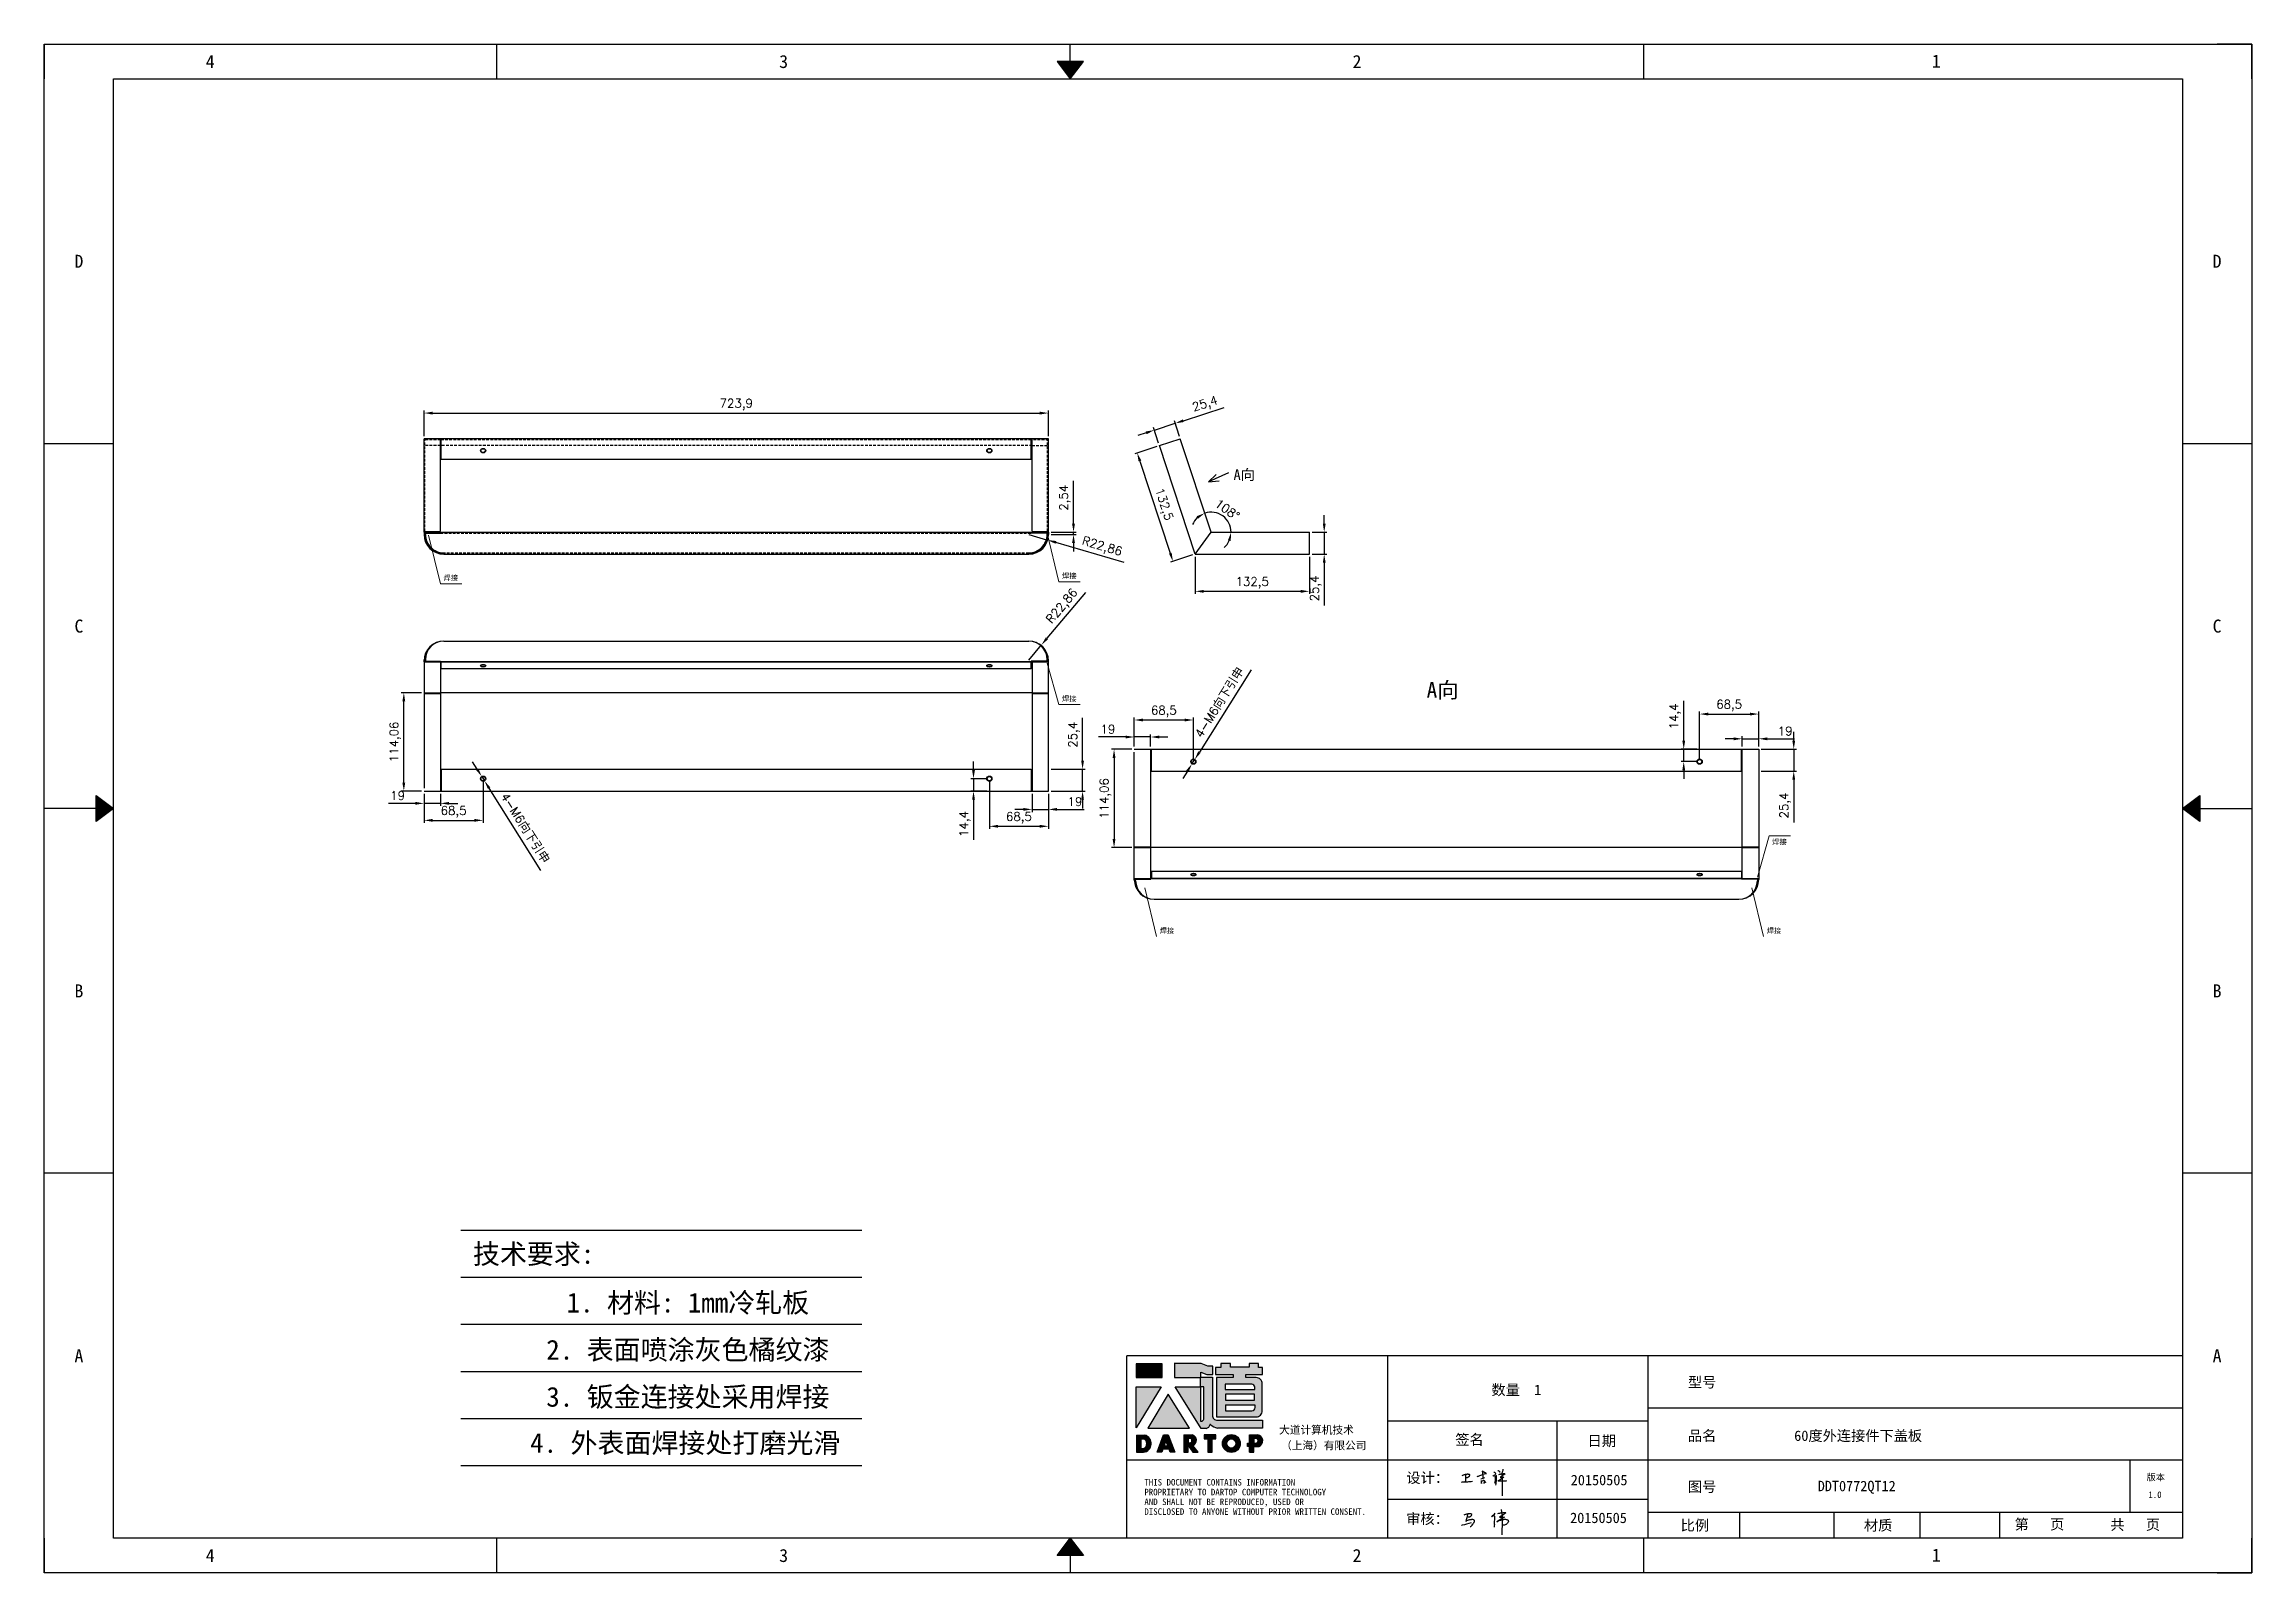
# Model space of a CAD drawing. Header units: millimetres. Extents: x -13830 to 10007, y -16942 to 55335.
# Drawn here: x 1703 to 4263, y 17546 to 19318 of the extents above; entities that cross this region are included whole.
import ezdxf
from ezdxf.enums import TextEntityAlignment as Align

# ---------------------------------------------------------------- set-up
doc = ezdxf.new("R2010")
doc.units = ezdxf.units.MM
doc.linetypes.add('DOT', pattern=[0.25, 0, -0.25])
doc.linetypes.add('HIDDEN2', pattern=[4.7625, 3.175, -1.5875])
for name, color, linetype in [('4', 7, 'Continuous'), ('hidden', 3, 'HIDDEN2'), ('print', 30, 'Continuous')]:
    doc.layers.add(name, color=color, linetype=linetype)
doc.layers.add('dim', color=2, linetype='Continuous', lineweight=9)
doc.styles.add('Dartop', font='')
doc.styles.add('HZ', font='')
doc.styles.add('hzHT', font='simhei.ttf')
doc.styles.get("Standard").update_dxf_attribs({"font": 'txt', "bigfont": 'gbcbig.shx'})
doc.styles.get('Dartop').set_extended_font_data('FangSong_GB2312')
doc.styles.get('HZ').set_extended_font_data('SimSun')
doc.dimstyles.new('2-small', dxfattribs={"dimtxt": 10, "dimasz": 10, "dimexe": 3, "dimexo": 3, "dimgap": 4, "dimtad": 1, "dimtxsty": 'Standard', "dimcen": 5, "dimadec": 0, "dimazin": 0, "dimtfac": 1, "dimtmove": 0, "dimatfit": 3, "dimfxl": 0, "dimarcsym": 0})

msp = doc.modelspace()

# ---------------------------------------------------------------- texts
at = {"color": 0}
for s, height, style, p in [('4', 15.108, 'Dartop', (1895.931, 19298.255)), ('3', 15.108, 'Dartop', (2560.684, 19298.255)), ('2', 15.108, 'Dartop', (3225.437, 19298.255)), ('1', 15.108, 'Dartop', (3897.077, 19298.734)), ('D', 15.108, 'Dartop', (1743.682, 19066.599)), ('D', 15.108, 'Dartop', (4222.566, 19066.599)), ('A向', 12.0864, 'hzHT', (3094.7, 18819.18, -22.86)), ('焊接', 6.0432, 'hzHT', (2174.812, 18699.56)), ('焊接', 6.0432, 'hzHT', (2891.849, 18701.803, -22.86)), ('C', 15.108, 'Dartop', (1743.682, 18643.574)), ('C', 15.108, 'Dartop', (4222.566, 18643.574)), ('焊接', 6.0432, 'hzHT', (2891.849, 18559.379, -22.86)), ('A向', 18.1296, 'hzHT', (3324.662, 18569.492, -22.86)), ('焊接', 6.0432, 'hzHT', (3715.26, 18393.405, -22.86)), ('焊接', 6.0432, 'hzHT', (3005.066, 18290.371)), ('焊接', 6.0432, 'hzHT', (3708.841, 18290.371)), ('B', 15.108, 'Dartop', (1743.682, 18220.55)), ('B', 15.108, 'Dartop', (4222.566, 18220.55)), ('A', 15.108, 'Dartop', (1743.682, 17797.525)), ('A', 15.108, 'Dartop', (4222.566, 17797.525)), ('数量  1', 12.0864, 'hzHT', (3410.145, 17757.906)), ('型号', 12.0864, 'hzHT', (3625.556, 17766.782)), ('品名', 12.0864, 'hzHT', (3625.556, 17704.735)), ('60度外连接件下盖板', 12.0864, 'hzHT', (3806.479, 17704.735)), ('签名', 12.0864, 'hzHT', (3355.852, 17700.307)), ('日期', 12.0864, 'hzHT', (3509.214, 17698.819)), ('版本', 7.554, 'hzHT', (4151.48, 17656.607)), ('20150505', 12.0864, 'hzHT', (3506.112, 17653.381)), ('图号', 12.0864, 'hzHT', (3625.556, 17645.658)), ('DDT0772QT12', 12.08642, 'hzHT', (3804.79, 17646.447)), ('1.0', 7.554, 'Dartop', (4150.572, 17636.419)), ('20150505', 12.0864, 'hzHT', (3505.392, 17609.525)), ('第   页', 12.0864, 'hzHT', (4016.596, 17602.06)), ('共   页', 12.0864, 'hzHT', (4127.621, 17601.62)), ('比例', 12.0864, 'hzHT', (3617.129, 17600.806)), ('材质', 12.0864, 'hzHT', (3829.629, 17600.806)), ('4', 15.108, 'Dartop', (1895.931, 17565.869)), ('3', 15.108, 'Dartop', (2560.684, 17565.869)), ('2', 15.108, 'Dartop', (3225.437, 17565.869)), ('1', 15.108, 'Dartop', (3897.077, 17566.348))]:
    msp.add_text(s, height=height, dxfattribs=dict(at, style=style)).set_placement(p, align=Align.MIDDLE_CENTER)
at = {"style": 'HZ'}
for s, p in [('技术要求:', (2270.841, 17915.569)), ('     1. 材料: 1mm冷轧板', (2410.708, 17859.083)), ('     2. 表面喷涂灰色橘纹漆', (2410.708, 17804.483)), ('     3. 钣金连接处采用焊接', (2410.708, 17749.883)), ('     4. 外表面焊接处打磨光滑', (2407.618, 17696.375))]:
    msp.add_text(s, height=22.932, dxfattribs=at).set_placement(p, align=Align.MIDDLE_CENTER)
at = {"color": 0, "style": 'hzHT'}
for s, height, p in [('设计：', 12.0864, (3282.634, 17649.951)), ('THIS DOCUMENT CONTAINS INFORMATION', 7.55401, (2978.923, 17646.975)), ('PROPRIETARY TO DARTOP COMPUTER TECHNOLOGY', 7.55401, (2978.923, 17635.644)), ('AND SHALL NOT BE REPRODUCED, USED OR', 7.55401, (2978.923, 17624.312)), ('DISCLOSED TO ANYONE WITHOUT PRIOR WRITTEN CONSENT.', 7.55401, (2978.923, 17612.981)), ('审核：', 12.0864, (3282.454, 17602.356))]:
    msp.add_text(s, height=height, dxfattribs=at).set_placement(p)
at = {"layer": '4', "color": 0, "style": 'hzHT'}
for s, p in [('大道计算机技术', (3135.161, 17706.974)), ('（上海）有限公司', (3137.441, 17688.907))]:
    msp.add_text(s, height=9.0648, dxfattribs=at).set_placement(p)

# ---------------------------------------------------------------- blocks, each defined once
blk = doc.blocks.new('*U5')
at = {"color": 254, "linetype": 'Continuous', "extrusion": (0, 0, -1)}
for points in [[(-17, 0.333), (-16.812, 0.25), (-17, 0.5)], [(-17, 0.333), (-17.188, 0.25), (-16.812, 0.25)], [(-17, 0.333), (-17, 0.5), (-17.188, 0.25)]]:
    blk.add_solid(points, dxfattribs=at)
blk = doc.blocks.new('*U4')
at = {"color": 254, "linetype": 'Continuous', "extrusion": (0, 0, -1)}
for points in [[(-33.167, 11), (-33, 11), (-33.25, 11.188)], [(-33.167, 11), (-33.25, 11.188), (-33.25, 10.812)], [(-33.167, 11), (-33.25, 10.812), (-33, 11)]]:
    blk.add_solid(points, dxfattribs=at)
blk = doc.blocks.new('*U6')
at = {"color": 254, "linetype": 'Continuous'}
for points in [[(17, 21.667), (17.188, 21.75), (16.812, 21.75)], [(17, 21.667), (16.812, 21.75), (17, 21.5)], [(17, 21.667), (17, 21.5), (17.188, 21.75)]]:
    blk.add_solid(points, dxfattribs=at)
blk = doc.blocks.new('*U3')
at = {"color": 254, "linetype": 'Continuous', "extrusion": (0, 0, -1)}
for points in [[(-0.833, 11), (-0.75, 10.812), (-0.75, 11.188)], [(-0.833, 11), (-0.75, 11.188), (-1, 11)], [(-0.833, 11), (-1, 11), (-0.75, 10.812)]]:
    blk.add_solid(points, dxfattribs=at)
blk = doc.blocks.new('dadao')
for p, q in [((48, 19.2), (44.9, 10.4)), ((44.9, 10.4), (51.2, 10.4)), ((51.2, 10.4), (48, 19.2))]:
    blk.add_line(p, q)
for points in [[(41.8, 121.6), (41.8, 143.7), (-0.4, 143.7), (-0.4, 121.6), (41.8, 121.6)], [(104.8, 122), (104.8, 130.3), (114.1, 126.3), (124.2, 126.3), (124.2, 139.6), (115.9, 139.6), (105.1, 143.9), (61.5, 143.9)], [(61.7, 144), (61.7, 121.3), (103.9, 121.3)], [(113.4, 38.7), (105.1, 38.7), (63, 106.5), (103.9, 106.5), (103.9, 120.9), (103.9, 121.3)], [(109.7, 53.6), (109.7, 106.2), (104.3, 106.2), (104.3, 50.4), (106.6, 50.4)], [(144.6, 94.4), (144.6, 84.8), (192, 84.8), (192, 94.1), (144.9, 94.1)], [(120.2, 45), (119.5, 45), (119.5, 44.6)], [(0, 28), (0, 0), (11.8, 0)], [(0.1, 28), (14, 28)], [(7.1, 21.8), (7.1, 6.1), (12, 6.1)], [(7.1, 21.8), (11.4, 21.8)], [(76.8, 28.2), (76.8, 0), (84.1, 0), (84.1, 11.1), (91.6, -0.1), (100.3, -0.1), (91.7, 11.1)], [(76.8, 28.2), (90.6, 28.2)], [(84, 22.7), (84, 15.3), (87.2, 15.3)], [(84, 22.7), (87.3, 22.7)], [(183.7, 0), (183.7, 9.6), (180.6, 9.6), (180.6, 14.9), (183.8, 14.9), (183.8, 28.1), (196.1, 28.1), (196.5, 28.1)], [(183.7, 0), (190.9, 0), (190.9, 9.6), (198.8, 9.6)], [(194.9, 22.3), (190.8, 22.3), (190.8, 15), (194.4, 15)]]:
    blk.add_lwpolyline(points)
blk.add_lwpolyline([(137.1, 144.2), (137.1, 137.9), (128.3, 137.9), (128.3, 126.5), (157.3, 126.5), (157.3, 121.5), (130.3, 121.5), (130.3, 57.5), (194.4, 57.5, 0.414214), (204.4, 67.5), (204.4, 111.3, 0.414214), (194.4, 121.3), (177.5, 121.3), (177.5, 126.3), (204.7, 126.3), (204.7, 137.7), (198.2, 137.7), (198.2, 143.9), (183.3, 143.9), (183.3, 138), (153, 138), (153, 144.2), (137.1, 144.2)], format="xyb", close=True)
for points in [[(104.8, 122), (123.4, 122), (123.4, 60, 0.414214), (131.4, 52), (204.8, 52), (204.8, 39.1), (131.7, 39.1)], [(144.3, 110.8), (144.3, 101.8), (192.3, 101.8), (192.3, 105.5, 0.414214), (187.3, 110.5), (144.3, 110.5)], [(144.6, 77), (144.6, 67.5), (187.6, 67.5, 0.414214), (192.6, 72.5), (192.6, 76.4), (144.6, 76.4)]]:
    blk.add_lwpolyline(points, format="xyb")
for points in [[(-0.3, 106.2), (40.4, 106.2), (-0.3, 39.7), (-0.3, 106.2)], [(51.7, 94.1), (18.4, 39.3), (86.2, 39.3)], [(43.8, 28.2), (51.8, 28.2), (62.6, -0.1), (55, -0.1), (53.2, 5), (42.9, 5), (41.1, 0), (33.6, 0)], [(110, 28.1), (110, 21.9), (116, 21.9), (116, -0.1), (123.2, -0.1), (123.2, 22), (129.2, 22), (129.2, 28.1), (110, 28.1)]]:
    blk.add_lwpolyline(points, close=True)
for radius in [14.5, 7.44]:
    blk.add_circle((154.2, 14.2), radius)
for centre, radius, start, end in [((99.2, 60.7), 12.6, 305.6399, 325.969), ((111.6, 46.7), 8.19, 282.9811, 347.6627), ((136, 61.7), 22.9, 226.7358, 259.3209), ((8.5, 13.9), 8.49, 294.2143, 69.7177), ((9.6, 14.2), 14.4, 278.6604, 72.3203), ((86.4, 19), 3.8, 282.527, 76.7196), ((88.6, 19.4), 8.95, 290.6073, 77.2124), ((193.7, 18.7), 3.8, 280.9891, 72.5513), ((195.7, 18.6), 9.51, 288.8959, 85.2442)]:
    blk.add_arc(centre, radius, start, end)
blk = doc.blocks.new('h')
for p, q in [((20768.1, -2360.9), (20773, -2359.1)), ((20769.5, -2366.9), (20769.8, -2370.6)), ((20769.8, -2370.6), (20770.9, -2378)), ((20770.9, -2378), (20771.5, -2370.6)), ((20772.4, -2369.3), (20774.9, -2367.8)), ((20773, -2359.1), (20784.1, -2355.2)), ((20773.3, -2331.8), (20775.3, -2338.7)), ((20789.1, -2340.9), (20773.5, -2331.9)), ((20775.3, -2338.7), (20775.6, -2351.2)), ((20775.6, -2351.2), (20775.5, -2357.3)), ((20782.2, -2369.2), (20780, -2377.1)), ((20780, -2377.1), (20788.3, -2371.3)), ((20780.1, -2366.4), (20780.8, -2366.4)), ((20781.9, -2367.4), (20782.2, -2369.2)), ((20845.7, -2343.5), (20848.4, -2353)), ((20848.9, -2370.3), (20847.9, -2424)), ((20848.4, -2353), (20848.9, -2370.3))]:
    blk.add_line(p, q)
for points in [[(20696.6, -2372.4, 0.002073), (20710.6, -2371.9, 0.016137), (20719.6, -2371.3, 0.008314), (20736.9, -2369.3)], [(20699.1, -2348.2, -0.029745), (20704.6, -2345.4, -0.046842), (20708.4, -2344.2, -0.00919), (20714.3, -2343, -0.018517), (20717.2, -2342.5, -0.037841), (20720.3, -2342.4, -0.039541), (20723.2, -2342.8, -0.149785), (20726, -2344.3, -0.204935), (20726.9, -2346.6, -0.074872), (20726.5, -2348.3, -0.061615), (20725.6, -2350.3, -0.034204), (20723.8, -2352.6, -0.045776), (20722.3, -2354.1, -0.054985), (20720.4, -2355.3, -0.036348), (20717.3, -2356.5, -0.067752), (20715.7, -2356.8, -0.043553), (20713.2, -2356.7)], [(20755, -2351.9, -0.024077), (20759.9, -2350.1, -0.013147), (20768.7, -2346.5, -0.00522), (20775.4, -2344.1, -0.018517), (20777.3, -2343.4, -0.008274), (20786.3, -2341, -0.039541), (20788.3, -2340.8, -0.079216), (20789.4, -2341, -0.204935)], [(20813.5, -2350.1, 0.007348), (20815.9, -2348.7, 0.008421), (20818, -2347.3, 0.009459), (20819.7, -2346.2, -0.016325), (20820.7, -2345.5, -0.173771), (20821.8, -2345.3, -0.085159), (20823.9, -2346, -0.125883), (20826, -2347.9, -0.160659), (20826.6, -2350.1, -0.010447), (20826.5, -2352.3, -0.008247), (20826.2, -2355.1, -0.002698), (20825.3, -2374, 0.001562), (20823.9, -2383.7, 0.016137)], [(20816.8, -2335, -0.053561), (20819.6, -2336.1, -0.075272), (20821.3, -2337.3, -0.005295), (20822.5, -2338.5, -0.009337), (20823.1, -2339.1, -0.026146), (20823.7, -2339.8, -0.016644), (20824.5, -2340.9)], [(20832.1, -2329.2, -0.053561), (20834.9, -2330.3, -0.075272), (20836.7, -2331.5, -0.005295), (20837.8, -2332.6, -0.009337), (20838.5, -2333.3, -0.026146), (20839, -2334, -0.016644), (20839.8, -2335.1)], [(20836, -2343.7, -0.02797), (20842.1, -2342.6, -0.048868), (20845.6, -2342.2, -0.00919), (20851.1, -2341.4, -0.018517), (20853.9, -2341.1, -0.037841), (20856.7, -2341.2, -0.039541), (20859.4, -2341.6, -0.018282), (20840.6, -2354.7, -0.000937)], [(20847.6, -2340.2, 0.021784), (20849.6, -2335.9, 0.028296), (20850.8, -2332.4, 0.008136), (20851.9, -2328.2, 0.028913), (20852.2, -2327, 0.08193), (20852.1, -2325.9, 0.075058), (20851.7, -2324.7, 0.275043)]]:
    blk.add_lwpolyline(points, format="xyb")
for points in [[(20711.3, -2343.5), (20711.3, -2343.5), (20711.5, -2355.8), (20710.7, -2368), (20710.6, -2371.9)], [(20821.5, -2350.6), (20822.4, -2359.2), (20822.2, -2364.9), (20821.7, -2369), (20821.3, -2376.3), (20823.6, -2368.5), (20827.2, -2366.3), (20829.5, -2366.3)], [(20840.6, -2354.7), (20850, -2354.7), (20855, -2354.3), (20845.9, -2361.1), (20840.5, -2364), (20833, -2367.5), (20863.2, -2367.4), (20865.9, -2367.3)]]:
    blk.add_lwpolyline(points)
for centre, radius, start, end in [((20773.7, -2371.2), 2.3, 121.9907, 163.60158), ((20787.5, -2406), 40.3, 100.61827, 108.24823), ((20780.8, -2367.6), 1.15, 9.4675, 90)]:
    blk.add_arc(centre, radius, start, end)
blk = doc.blocks.new('*D227')
at = {"layer": 'Defpoints', "color": 0}
for p in [(2844.9, 18749.9), (2866.8, 18743.4)]:
    blk.add_point(p, dxfattribs=at)
at = {"layer": 'dim', "color": 0, "lineweight": -2}
for p, q in [((2844.9, 18749.9), (2866.8, 18743.4)), ((2955.5, 18717.2), (2876.4, 18740.6))]:
    blk.add_line(p, q, dxfattribs=at)
at = {"layer": 'dim', "color": 0}
blk.add_solid([(2876.9, 18742.2), (2875.9, 18739), (2866.8, 18743.4)], dxfattribs=at)
at = {"layer": 'dim', "color": 0, "insert": (2929.7, 18735.1), "char_height": 10, "attachment_point": 5, "rotation": 343.5446}
blk.add_mtext('R22,86', dxfattribs=at)
blk = doc.blocks.new('*D229')
at = {"layer": 'Defpoints', "color": 0}
for p in [(3037.8, 18727, 22.9), (3170.3, 18727, 22.9), (3170.3, 18683.9)]:
    blk.add_point(p, dxfattribs=at)
at = {"layer": 'dim', "color": 0, "lineweight": -2}
for p, q in [((3037.8, 18724), (3037.8, 18680.9)), ((3170.3, 18724), (3170.3, 18680.9)), ((3047.8, 18683.9), (3160.3, 18683.9))]:
    blk.add_line(p, q, dxfattribs=at)
at = {"layer": 'dim', "color": 0}
for points in [[(3047.8, 18685.5), (3047.8, 18682.2), (3037.8, 18683.9)], [(3160.3, 18685.5), (3160.3, 18682.2), (3170.3, 18683.9)]]:
    blk.add_solid(points, dxfattribs=at)
at = {"layer": 'dim', "color": 0, "insert": (3104, 18693.7), "char_height": 10, "attachment_point": 5}
blk.add_mtext('132,5', dxfattribs=at)
blk = doc.blocks.new('*D230')
at = {"layer": 'Defpoints', "color": 0}
for p in [(2867.7, 18752.4), (2867.7, 18749.9), (2896.8, 18752.4)]:
    blk.add_point(p, dxfattribs=at)
at = {"layer": 'dim', "color": 0, "lineweight": -2}
for p, q in [((2896.8, 18762.4), (2896.8, 18812.1)), ((2870.7, 18752.4), (2899.8, 18752.4)), ((2870.7, 18749.9), (2899.8, 18749.9)), ((2896.8, 18749.9), (2896.8, 18752.4)), ((2896.8, 18739.9), (2896.8, 18729.9))]:
    blk.add_line(p, q, dxfattribs=at)
at = {"layer": 'dim', "color": 0}
for points in [[(2895.1, 18762.4), (2898.4, 18762.4), (2896.8, 18752.4)], [(2895.1, 18739.9), (2898.4, 18739.9), (2896.8, 18749.9)]]:
    blk.add_solid(points, dxfattribs=at)
at = {"layer": 'dim', "color": 0, "insert": (2886.9, 18792.3), "char_height": 10, "attachment_point": 5, "rotation": 90}
blk.add_mtext('2,54', dxfattribs=at)
blk = doc.blocks.new('*D231')
at = {"layer": 'Defpoints', "color": 0}
for p in [(2867.7, 18890.6), (2143.8, 18860.7), (2867.7, 18860.7)]:
    blk.add_point(p, dxfattribs=at)
at = {"layer": 'dim', "color": 0, "lineweight": -2}
for p, q in [((2143.8, 18863.7), (2143.8, 18893.6)), ((2153.8, 18890.6), (2857.7, 18890.6)), ((2867.7, 18863.7), (2867.7, 18893.6))]:
    blk.add_line(p, q, dxfattribs=at)
at = {"layer": 'dim', "color": 0}
for points in [[(2153.8, 18892.2), (2153.8, 18888.9), (2143.8, 18890.6)], [(2857.7, 18892.2), (2857.7, 18888.9), (2867.7, 18890.6)]]:
    blk.add_solid(points, dxfattribs=at)
at = {"layer": 'dim', "color": 0, "insert": (2505.8, 18900.4), "char_height": 10, "attachment_point": 5}
blk.add_mtext('723,9', dxfattribs=at)
blk = doc.blocks.new('*D232')
at = {"layer": 'Defpoints', "color": 0}
for p in [(2996.3, 18852.9), (3012.1, 18718.6), (3037.8, 18727)]:
    blk.add_point(p, dxfattribs=at)
at = {"layer": 'dim', "color": 0, "lineweight": -2}
for p, q in [((2993.5, 18851.9), (2967.8, 18843.5)), ((2973.8, 18834.9), (3009, 18728.1)), ((3034.9, 18726.1), (3009.2, 18717.6))]:
    blk.add_line(p, q, dxfattribs=at)
at = {"layer": 'dim', "color": 0}
for points in [[(2975.4, 18835.5), (2972.2, 18834.4), (2970.6, 18844.4)], [(3010.5, 18728.6), (3007.4, 18727.6), (3012.1, 18718.6)]]:
    blk.add_solid(points, dxfattribs=at)
at = {"layer": 'dim', "color": 0, "insert": (3000.7, 18784.6), "char_height": 10, "attachment_point": 5, "rotation": 288.2277}
blk.add_mtext('132,5', dxfattribs=at)
blk = doc.blocks.new('*D233')
at = {"layer": 'Defpoints', "color": 0}
for p in [(3020.5, 18860.7), (3075.1, 18766.2), (3056.2, 18752.4), (3056.2, 18752.4), (3170.3, 18752.4)]:
    blk.add_point(p, dxfattribs=at)
at = {"layer": 'dim', "color": 0, "lineweight": -2}
for start, end in [(133.007, 157.7579), (0, 108.256), (310.4981, 335.2491)]:
    blk.add_arc((3056.2, 18752.4), 23.3, start, end, dxfattribs=at)
at = {"layer": 'dim', "color": 0}
for points in [[(3039.4, 18770.9), (3041.1, 18768.1), (3048.9, 18774.6)], [(3075.8, 18743), (3079, 18742.3), (3079.5, 18752.4)]]:
    blk.add_solid(points, dxfattribs=at)
at = {"layer": 'dim', "color": 0, "insert": (3075.1, 18778.6), "char_height": 10, "attachment_point": 5, "rotation": 324.128}
blk.add_mtext('108°', dxfattribs=at)
blk = doc.blocks.new('*D234')
at = {"layer": 'Defpoints', "color": 0}
for p in [(3170.3, 18752.4), (3170.3, 18727), (3187.4, 18727)]:
    blk.add_point(p, dxfattribs=at)
at = {"layer": 'dim', "color": 0, "lineweight": -2}
for p, q in [((3187.4, 18762.4), (3187.4, 18772.4)), ((3173.3, 18752.4), (3190.4, 18752.4)), ((3187.4, 18752.4), (3187.4, 18727)), ((3173.3, 18727), (3190.4, 18727)), ((3187.4, 18717), (3187.4, 18667.4))]:
    blk.add_line(p, q, dxfattribs=at)
at = {"layer": 'dim', "color": 0}
for points in [[(3185.8, 18762.4), (3189.1, 18762.4), (3187.4, 18752.4)], [(3185.8, 18717), (3189.1, 18717), (3187.4, 18727)]]:
    blk.add_solid(points, dxfattribs=at)
at = {"layer": 'dim', "color": 0, "insert": (3177.6, 18687.2), "char_height": 10, "attachment_point": 5, "rotation": 90}
blk.add_mtext('25,4', dxfattribs=at)
blk = doc.blocks.new('*D235')
at = {"layer": 'Defpoints', "color": 0}
for p in [(2867.7, 18477.6), (2907.3, 18477.6), (2867.7, 18452.2)]:
    blk.add_point(p, dxfattribs=at)
at = {"layer": 'dim', "color": 0, "lineweight": -2}
for p, q in [((2907.3, 18487.6), (2907.3, 18537.3)), ((2870.7, 18477.6), (2910.3, 18477.6)), ((2907.3, 18452.2), (2907.3, 18477.6)), ((2870.7, 18452.2), (2910.3, 18452.2)), ((2907.3, 18442.2), (2907.3, 18432.2))]:
    blk.add_line(p, q, dxfattribs=at)
at = {"layer": 'dim', "color": 0}
for points in [[(2905.6, 18487.6), (2908.9, 18487.6), (2907.3, 18477.6)], [(2905.6, 18442.2), (2908.9, 18442.2), (2907.3, 18452.2)]]:
    blk.add_solid(points, dxfattribs=at)
at = {"layer": 'dim', "color": 0, "insert": (2897.4, 18517.5), "char_height": 10, "attachment_point": 5, "rotation": 90}
blk.add_mtext('25,4', dxfattribs=at)
blk = doc.blocks.new('*D236')
at = {"layer": 'Defpoints', "color": 0}
for p in [(2848.7, 18452.2), (2867.7, 18452.2), (2867.7, 18431)]:
    blk.add_point(p, dxfattribs=at)
at = {"layer": 'dim', "color": 0, "lineweight": -2}
for p, q in [((2838.7, 18431), (2828.7, 18431)), ((2848.7, 18449.2), (2848.7, 18428)), ((2848.7, 18431), (2867.7, 18431)), ((2867.7, 18449.2), (2867.7, 18428)), ((2877.7, 18431), (2909.1, 18431))]:
    blk.add_line(p, q, dxfattribs=at)
at = {"layer": 'dim', "color": 0}
for points in [[(2838.7, 18432.7), (2838.7, 18429.4), (2848.7, 18431)], [(2877.7, 18432.7), (2877.7, 18429.4), (2867.7, 18431)]]:
    blk.add_solid(points, dxfattribs=at)
at = {"layer": 'dim', "color": 0, "insert": (2898.4, 18440), "char_height": 10, "attachment_point": 5}
blk.add_mtext('19', dxfattribs=at)
blk = doc.blocks.new('*D237')
at = {"layer": 'Defpoints', "color": 0}
for p in [(2143.8, 18452.2), (2143.8, 18438), (2162.8, 18452.2)]:
    blk.add_point(p, dxfattribs=at)
at = {"layer": 'dim', "color": 0, "lineweight": -2}
for p, q in [((2133.8, 18438), (2102.5, 18438)), ((2143.8, 18449.2), (2143.8, 18435)), ((2162.8, 18438), (2143.8, 18438)), ((2162.8, 18449.2), (2162.8, 18435)), ((2172.8, 18438), (2182.8, 18438))]:
    blk.add_line(p, q, dxfattribs=at)
at = {"layer": 'dim', "color": 0}
for points in [[(2133.8, 18439.7), (2133.8, 18436.4), (2143.8, 18438)], [(2172.8, 18439.7), (2172.8, 18436.4), (2162.8, 18438)]]:
    blk.add_solid(points, dxfattribs=at)
at = {"layer": 'dim', "color": 0, "insert": (2113.2, 18447), "char_height": 10, "attachment_point": 5}
blk.add_mtext('19', dxfattribs=at)
blk = doc.blocks.new('*D238')
at = {"layer": 'Defpoints', "color": 0}
for p in [(3014.7, 18878.7), (2996.3, 18852.9), (3020.5, 18860.7)]:
    blk.add_point(p, dxfattribs=at)
at = {"layer": 'dim', "color": 0, "lineweight": -2}
for p, q in [((3024.2, 18881.7), (3071.4, 18897.1)), ((2981, 18867.7), (2971.5, 18864.6)), ((2995.4, 18855.7), (2989.6, 18873.7)), ((2990.5, 18870.8), (3014.7, 18878.7)), ((3019.6, 18863.6), (3013.7, 18881.5))]:
    blk.add_line(p, q, dxfattribs=at)
at = {"layer": 'dim', "color": 0}
for points in [[(2980.5, 18869.3), (2981.5, 18866.1), (2990.5, 18870.8)], [(3023.7, 18883.3), (3024.7, 18880.2), (3014.7, 18878.7)]]:
    blk.add_solid(points, dxfattribs=at)
at = {"layer": 'dim', "color": 0, "insert": (3049.5, 18900.3), "char_height": 10, "attachment_point": 5, "rotation": 18}
blk.add_mtext('25,4', dxfattribs=at)
blk = doc.blocks.new('*D228')
at = {"layer": 'Defpoints', "color": 0}
for p in [(2859.6, 18621.7, 0.7), (2844.9, 18604.2, 1.3)]:
    blk.add_point(p, dxfattribs=at)
at = {"layer": 'dim', "color": 0, "lineweight": -2}
for p, q in [((2910.8, 18682.7), (2866, 18629.4)), ((2844.9, 18604.2), (2859.6, 18621.7))]:
    blk.add_line(p, q, dxfattribs=at)
at = {"layer": 'dim', "color": 0}
blk.add_solid([(2864.7, 18630.5), (2867.3, 18628.3), (2859.6, 18621.7)], dxfattribs=at)
at = {"layer": 'dim', "color": 0, "insert": (2884.1, 18666.2), "char_height": 10, "attachment_point": 5, "rotation": 49.9498}
blk.add_mtext('R22,86', dxfattribs=at)
blk = doc.blocks.new('*D239')
at = {"layer": 'Defpoints', "color": 0}
for p in [(2210.7, 18469.2), (2213.9, 18464.1)]:
    blk.add_point(p, dxfattribs=at)
at = {"layer": 'dim', "color": 0, "lineweight": -2}
for p, q in [((2205.4, 18477.7), (2200.1, 18486.1)), ((2210.7, 18469.2), (2213.9, 18464.1)), ((2279.4, 18360), (2219.3, 18455.6))]:
    blk.add_line(p, q, dxfattribs=at)
at = {"layer": 'dim', "color": 0}
for points in [[(2206.8, 18478.5), (2204, 18476.8), (2210.7, 18469.2)], [(2220.7, 18456.5), (2217.8, 18454.8), (2213.9, 18464.1)]]:
    blk.add_solid(points, dxfattribs=at)
at = {"layer": 'dim', "color": 0, "insert": (2260.9, 18409.2), "char_height": 10, "attachment_point": 5, "rotation": 302.161}
blk.add_mtext('4-M6{\\fSimSun|b0|i0|c134|p2;向下引申}', dxfattribs=at)
blk = doc.blocks.new('*D240')
at = {"layer": 'Defpoints', "color": 0}
for p in [(2212.3, 18466.6), (2143.8, 18452.2), (2212.3, 18418.3)]:
    blk.add_point(p, dxfattribs=at)
at = {"layer": 'dim', "color": 0, "lineweight": -2}
for p, q in [((2212.3, 18463.6), (2212.3, 18415.3)), ((2143.8, 18449.2), (2143.8, 18415.3)), ((2153.8, 18418.3), (2202.3, 18418.3))]:
    blk.add_line(p, q, dxfattribs=at)
at = {"layer": 'dim', "color": 0}
for points in [[(2153.8, 18420), (2153.8, 18416.7), (2143.8, 18418.3)], [(2202.3, 18420), (2202.3, 18416.7), (2212.3, 18418.3)]]:
    blk.add_solid(points, dxfattribs=at)
at = {"layer": 'dim', "color": 0, "insert": (2178.1, 18428.2), "char_height": 10, "attachment_point": 5}
blk.add_mtext('68,5', dxfattribs=at)
blk = doc.blocks.new('*D241')
at = {"layer": 'Defpoints', "color": 0}
for p in [(2799.2, 18466.6), (2867.7, 18452.2), (2867.7, 18411.4)]:
    blk.add_point(p, dxfattribs=at)
at = {"layer": 'dim', "color": 0, "lineweight": -2}
for p, q in [((2799.2, 18463.6), (2799.2, 18408.4)), ((2867.7, 18449.2), (2867.7, 18408.4)), ((2809.2, 18411.4), (2857.7, 18411.4))]:
    blk.add_line(p, q, dxfattribs=at)
at = {"layer": 'dim', "color": 0}
for points in [[(2809.2, 18413.1), (2809.2, 18409.8), (2799.2, 18411.4)], [(2857.7, 18413.1), (2857.7, 18409.8), (2867.7, 18411.4)]]:
    blk.add_solid(points, dxfattribs=at)
at = {"layer": 'dim', "color": 0, "insert": (2833.5, 18421.3), "char_height": 10, "attachment_point": 5}
blk.add_mtext('68,5', dxfattribs=at)
blk = doc.blocks.new('*D242')
at = {"layer": 'Defpoints', "color": 0}
for p in [(2799.2, 18466.6), (2780.8, 18452.2), (2799.2, 18452.2)]:
    blk.add_point(p, dxfattribs=at)
at = {"layer": 'dim', "color": 0, "lineweight": -2}
for p, q in [((2780.8, 18476.6), (2780.8, 18486.6)), ((2796.2, 18466.6), (2777.8, 18466.6)), ((2780.8, 18466.6), (2780.8, 18452.2)), ((2796.2, 18452.2), (2777.8, 18452.2)), ((2780.8, 18442.2), (2780.8, 18395.9))]:
    blk.add_line(p, q, dxfattribs=at)
at = {"layer": 'dim', "color": 0}
for points in [[(2779.2, 18476.6), (2782.5, 18476.6), (2780.8, 18466.6)], [(2779.2, 18442.2), (2782.5, 18442.2), (2780.8, 18452.2)]]:
    blk.add_solid(points, dxfattribs=at)
at = {"layer": 'dim', "color": 0, "insert": (2771, 18414.1), "char_height": 10, "attachment_point": 5, "rotation": 90}
blk.add_mtext('14,4', dxfattribs=at)
blk = doc.blocks.new('*D251')
at = {"layer": 'Defpoints', "color": 0}
for p in [(2120.4, 18566.3), (2143.8, 18566.3), (2143.8, 18452.2)]:
    blk.add_point(p, dxfattribs=at)
at = {"layer": 'dim', "color": 0, "lineweight": -2}
for p, q in [((2140.8, 18566.3), (2117.4, 18566.3)), ((2120.4, 18462.2), (2120.4, 18556.3)), ((2140.8, 18452.2), (2117.4, 18452.2))]:
    blk.add_line(p, q, dxfattribs=at)
at = {"layer": 'dim', "color": 0}
for points in [[(2118.7, 18556.3), (2122, 18556.3), (2120.4, 18566.3)], [(2118.7, 18462.2), (2122, 18462.2), (2120.4, 18452.2)]]:
    blk.add_solid(points, dxfattribs=at)
at = {"layer": 'dim', "color": 0, "insert": (2110.5, 18509.3), "char_height": 10, "attachment_point": 5, "rotation": 90}
blk.add_mtext('114,06', dxfattribs=at)
blk = doc.blocks.new('*D243')
at = {"layer": 'Defpoints', "color": 0}
for p in [(3691.1, 18500.8), (3691.1, 18475.4), (3731.8, 18475.4)]:
    blk.add_point(p, dxfattribs=at)
at = {"layer": 'dim', "color": 0, "lineweight": -2}
for p, q in [((3731.8, 18510.8), (3731.8, 18520.8)), ((3694.1, 18500.8), (3734.8, 18500.8)), ((3731.8, 18500.8), (3731.8, 18475.4)), ((3694.1, 18475.4), (3734.8, 18475.4)), ((3731.8, 18465.4), (3731.8, 18415.7))]:
    blk.add_line(p, q, dxfattribs=at)
at = {"layer": 'dim', "color": 0}
for points in [[(3730.1, 18510.8), (3733.4, 18510.8), (3731.8, 18500.8)], [(3730.1, 18465.4), (3733.4, 18465.4), (3731.8, 18475.4)]]:
    blk.add_solid(points, dxfattribs=at)
at = {"layer": 'dim', "color": 0, "insert": (3721.9, 18435.5), "char_height": 10, "attachment_point": 5, "rotation": 90}
blk.add_mtext('25,4', dxfattribs=at)
blk = doc.blocks.new('*D244')
at = {"layer": 'Defpoints', "color": 0}
for p in [(3691.1, 18512.9), (3672.1, 18500.8), (3691.1, 18500.8)]:
    blk.add_point(p, dxfattribs=at)
at = {"layer": 'dim', "color": 0, "lineweight": -2}
for p, q in [((3662.1, 18512.9), (3652.1, 18512.9)), ((3672.1, 18503.8), (3672.1, 18515.9)), ((3672.1, 18512.9), (3691.1, 18512.9)), ((3691.1, 18503.8), (3691.1, 18515.9)), ((3701.1, 18512.9), (3732.5, 18512.9))]:
    blk.add_line(p, q, dxfattribs=at)
at = {"layer": 'dim', "color": 0}
for points in [[(3662.1, 18514.5), (3662.1, 18511.2), (3672.1, 18512.9)], [(3701.1, 18514.5), (3701.1, 18511.2), (3691.1, 18512.9)]]:
    blk.add_solid(points, dxfattribs=at)
at = {"layer": 'dim', "color": 0, "insert": (3721.8, 18521.9), "char_height": 10, "attachment_point": 5}
blk.add_mtext('19', dxfattribs=at)
blk = doc.blocks.new('*D245')
at = {"layer": 'Defpoints', "color": 0}
for p in [(2967.2, 18515), (2967.2, 18500.8), (2986.2, 18500.8)]:
    blk.add_point(p, dxfattribs=at)
at = {"layer": 'dim', "color": 0, "lineweight": -2}
for p, q in [((2957.2, 18515), (2925.9, 18515)), ((2967.2, 18503.8), (2967.2, 18518)), ((2986.2, 18515), (2967.2, 18515)), ((2986.2, 18503.8), (2986.2, 18518)), ((2996.2, 18515), (3006.2, 18515))]:
    blk.add_line(p, q, dxfattribs=at)
at = {"layer": 'dim', "color": 0}
for points in [[(2957.2, 18516.6), (2957.2, 18513.3), (2967.2, 18515)], [(2996.2, 18516.6), (2996.2, 18513.3), (2986.2, 18515)]]:
    blk.add_solid(points, dxfattribs=at)
at = {"layer": 'dim', "color": 0, "insert": (2936.6, 18524), "char_height": 10, "attachment_point": 5}
blk.add_mtext('19', dxfattribs=at)
blk = doc.blocks.new('*D246')
at = {"layer": 'Defpoints', "color": 0}
for p in [(3034.1, 18483.8), (3037.3, 18488.9)]:
    blk.add_point(p, dxfattribs=at)
at = {"layer": 'dim', "color": 0, "lineweight": -2}
for p, q in [((3102.8, 18593), (3042.7, 18497.4)), ((3034.1, 18483.8), (3037.3, 18488.9)), ((3028.8, 18475.4), (3023.5, 18466.9))]:
    blk.add_line(p, q, dxfattribs=at)
at = {"layer": 'dim', "color": 0}
for points in [[(3027.4, 18476.3), (3030.2, 18474.5), (3034.1, 18483.8)], [(3041.3, 18498.3), (3044.1, 18496.5), (3037.3, 18488.9)]]:
    blk.add_solid(points, dxfattribs=at)
at = {"layer": 'dim', "color": 0, "insert": (3066.4, 18555), "char_height": 10, "attachment_point": 5, "rotation": 57.839}
blk.add_mtext('4-M6{\\fSimSun|b0|i0|c134|p2;向下引申}', dxfattribs=at)
blk = doc.blocks.new('*D247')
at = {"layer": 'Defpoints', "color": 0}
for p in [(3035.7, 18534.7), (2967.2, 18500.8), (3035.7, 18486.4)]:
    blk.add_point(p, dxfattribs=at)
at = {"layer": 'dim', "color": 0, "lineweight": -2}
for p, q in [((2967.2, 18503.8), (2967.2, 18537.7)), ((2977.2, 18534.7), (3025.7, 18534.7)), ((3035.7, 18489.4), (3035.7, 18537.7))]:
    blk.add_line(p, q, dxfattribs=at)
at = {"layer": 'dim', "color": 0}
for points in [[(2977.2, 18536.3), (2977.2, 18533), (2967.2, 18534.7)], [(3025.7, 18536.3), (3025.7, 18533), (3035.7, 18534.7)]]:
    blk.add_solid(points, dxfattribs=at)
at = {"layer": 'dim', "color": 0, "insert": (3001.5, 18544.5), "char_height": 10, "attachment_point": 5}
blk.add_mtext('68,5', dxfattribs=at)
blk = doc.blocks.new('*D248')
at = {"layer": 'Defpoints', "color": 0}
for p in [(3691.1, 18541.6), (3622.6, 18486.4), (3691.1, 18500.8)]:
    blk.add_point(p, dxfattribs=at)
at = {"layer": 'dim', "color": 0, "lineweight": -2}
for p, q in [((3622.6, 18489.4), (3622.6, 18544.6)), ((3632.6, 18541.6), (3681.1, 18541.6)), ((3691.1, 18503.8), (3691.1, 18544.6))]:
    blk.add_line(p, q, dxfattribs=at)
at = {"layer": 'dim', "color": 0}
for points in [[(3632.6, 18543.2), (3632.6, 18539.9), (3622.6, 18541.6)], [(3681.1, 18543.2), (3681.1, 18539.9), (3691.1, 18541.6)]]:
    blk.add_solid(points, dxfattribs=at)
at = {"layer": 'dim', "color": 0, "insert": (3656.9, 18551.4), "char_height": 10, "attachment_point": 5}
blk.add_mtext('68,5', dxfattribs=at)
blk = doc.blocks.new('*D249')
at = {"layer": 'Defpoints', "color": 0}
for p in [(3604.2, 18500.8), (3622.6, 18500.8), (3622.6, 18486.4)]:
    blk.add_point(p, dxfattribs=at)
at = {"layer": 'dim', "color": 0, "lineweight": -2}
for p, q in [((3604.2, 18510.8), (3604.2, 18557.1)), ((3619.6, 18500.8), (3601.2, 18500.8)), ((3619.6, 18486.4), (3601.2, 18486.4)), ((3604.2, 18486.4), (3604.2, 18500.8)), ((3604.2, 18476.4), (3604.2, 18466.4))]:
    blk.add_line(p, q, dxfattribs=at)
at = {"layer": 'dim', "color": 0}
for points in [[(3602.6, 18510.8), (3605.9, 18510.8), (3604.2, 18500.8)], [(3602.6, 18476.4), (3605.9, 18476.4), (3604.2, 18486.4)]]:
    blk.add_solid(points, dxfattribs=at)
at = {"layer": 'dim', "color": 0, "insert": (3594.4, 18538.9), "char_height": 10, "attachment_point": 5, "rotation": 90}
blk.add_mtext('14,4', dxfattribs=at)
blk = doc.blocks.new('*D250')
at = {"layer": 'Defpoints', "color": 0}
for p in [(2967.2, 18500.8), (2943.8, 18386.7), (2967.2, 18386.7)]:
    blk.add_point(p, dxfattribs=at)
at = {"layer": 'dim', "color": 0, "lineweight": -2}
for p, q in [((2964.2, 18500.8), (2940.8, 18500.8)), ((2943.8, 18490.8), (2943.8, 18396.7)), ((2964.2, 18386.7), (2940.8, 18386.7))]:
    blk.add_line(p, q, dxfattribs=at)
at = {"layer": 'dim', "color": 0}
for points in [[(2942.1, 18490.8), (2945.4, 18490.8), (2943.8, 18500.8)], [(2942.1, 18396.7), (2945.4, 18396.7), (2943.8, 18386.7)]]:
    blk.add_solid(points, dxfattribs=at)
at = {"layer": 'dim', "color": 0, "insert": (2933.9, 18443.7), "char_height": 10, "attachment_point": 5, "rotation": 90}
blk.add_mtext('114,06', dxfattribs=at)

# ---------------------------------------------------------------- dimensions: what is measured, and where the dimension line sits
at = {"layer": 'dim'}
for base, p1, p2, picture, middle in [((2867.733, 18890.568), (2143.833, 18860.735), (2867.733, 18860.735), '*D231', (2505.783, 18890.568)), ((2867.733, 18431.034), (2848.733, 18452.246), (2867.733, 18452.246), '*D236', (2898.4, 18431.034))]:
    dim = msp.add_linear_dim(base=base, p1=p1, p2=p2, dimstyle='2-small', override={"dimpost": '\\X'}, dxfattribs=at)
    dim.commit()
    dim.dimension.update_dxf_attribs({"geometry": picture, "text_midpoint": middle, "dimtype": 160})
for p2, distance, picture, middle in [((3020.481, 18860.735), 18.844, '*D238', (3049.503, 18900.318)), ((3037.768, 18727.038), -27.04, '*D232', (3000.703, 18784.58))]:
    dim = msp.add_aligned_dim(p1=(2996.324, 18852.886), p2=p2, distance=distance, dimstyle='2-small', override={"dimpost": '\\X'}, dxfattribs=at)
    dim.commit()
    dim.dimension.update_dxf_attribs({"geometry": picture, "text_midpoint": middle})
dim = msp.add_angular_dim_2l(base=(3075.058, 18766.18), line1=((3056.21, 18752.422), (3020.481, 18860.735)), line2=((3056.204, 18752.438), (3170.266, 18752.438)), dimstyle='2-small', override={"dimpost": '\\X'}, dxfattribs=at)
dim.commit()
dim.dimension.update_dxf_attribs({"geometry": '*D233', "text_midpoint": (3075.149, 18778.636)})
for base, p1, p2, angle, picture, middle in [((2896.781, 18752.438), (2867.733, 18749.898), (2867.733, 18752.438), 90, '*D230', (2886.948, 18792.272)), ((3187.433, 18727.038), (3170.266, 18752.438), (3170.266, 18727.038), 90, '*D234', (3177.599, 18687.205)), ((2120.36, 18566.306), (2143.833, 18452.246), (2143.833, 18566.306), 90, '*D251', (2110.527, 18509.276)), ((3604.246, 18500.775), (3622.644, 18486.375), (3622.644, 18500.775), 270, '*D249', (3594.413, 18538.942)), ((2907.283, 18477.646), (2867.733, 18452.246), (2867.733, 18477.646), 90, '*D235', (2897.45, 18517.479)), ((3731.761, 18475.375), (3691.144, 18500.775), (3691.144, 18475.375), 270, '*D243', (3721.927, 18435.542)), ((2780.835, 18452.246), (2799.233, 18466.646), (2799.233, 18452.246), 90, '*D242', (2771.002, 18414.079)), ((2943.771, 18386.715), (2967.244, 18500.775), (2967.244, 18386.715), 270, '*D250', (2933.938, 18443.745))]:
    dim = msp.add_linear_dim(base=base, p1=p1, p2=p2, angle=angle, dimstyle='2-small', override={"dimpost": '\\X'}, dxfattribs=at)
    dim.commit()
    dim.dimension.update_dxf_attribs({"geometry": picture, "text_midpoint": middle})
dim = msp.add_radius_dim(center=(2844.873, 18749.898), mpoint=(2866.797, 18743.423), dimstyle='2-small', override={"dimpost": '\\X'}, dxfattribs=at)
dim.commit()
dim.dimension.update_dxf_attribs({"geometry": '*D227', "text_midpoint": (2926.915, 18725.666), "dimtype": 164})
for base, p1, p2, picture, middle in [((3170.266, 18683.852, -22.86), (3037.768, 18727.038), (3170.266, 18727.038), '*D229', (3104.017, 18693.685, -22.86)), ((3691.144, 18541.572), (3622.644, 18486.375), (3691.144, 18500.775), '*D248', (3656.894, 18551.405)), ((2967.244, 18514.973), (2986.244, 18500.775), (2967.244, 18500.775), '*D245', (2936.578, 18523.973)), ((3035.744, 18534.673), (2967.244, 18500.775), (3035.744, 18486.375), '*D247', (3001.494, 18544.507)), ((3691.144, 18512.851), (3672.144, 18500.775), (3691.144, 18500.775), '*D244', (3721.811, 18521.851)), ((2212.333, 18418.347), (2143.833, 18452.246), (2212.333, 18466.646), '*D240', (2178.083, 18428.181)), ((2867.733, 18411.449), (2799.233, 18466.646), (2867.733, 18452.246), '*D241', (2833.483, 18421.282)), ((2143.833, 18438.047), (2162.833, 18452.246), (2143.833, 18452.246), '*D237', (2113.167, 18447.047))]:
    dim = msp.add_linear_dim(base=base, p1=p1, p2=p2, dimstyle='2-small', override={"dimpost": '\\X'}, dxfattribs=at)
    dim.commit()
    dim.dimension.update_dxf_attribs({"geometry": picture, "text_midpoint": middle})
dim = msp.add_radius_dim(center=(2844.873, 18604.231, 1.27), mpoint=(2859.578, 18621.725, 0.721), dimstyle='2-small', override={"dimpost": '\\X'}, dxfattribs=at)
dim.commit()
dim.dimension.update_dxf_attribs({"geometry": '*D228', "text_midpoint": (2884.117, 18666.199)})
for p1, p2, picture, middle in [((3034.147, 18483.835), (3037.341, 18488.915), '*D246', (3075.386, 18549.42)), ((2210.736, 18469.185), (2213.93, 18464.106), '*D239', (2251.975, 18403.601))]:
    dim = msp.add_diameter_dim_2p(p1=p1, p2=p2, text='4-M6{\\fSimSun|b0|i0|c134|p2;向下引申}', dimstyle='2-small', override={"dimpost": '\\X'}, dxfattribs=at)
    dim.commit()
    dim.dimension.update_dxf_attribs({"geometry": picture, "text_midpoint": middle})

# ---------------------------------------------------------------- hatches: boundary and pattern name
h = msp.add_hatch(color=0)
h.paths.add_polyline_path([(3044.525, 17778.601), (3051.175, 17775.727), (3058.366, 17775.727), (3058.366, 17785.244), (3052.434, 17785.244), (3044.704, 17788.297), (3013.73, 17788.297), (3013.73, 17772.202), (3043.867, 17772.202), (3043.867, 17771.876), (3043.867, 17761.589), (3014.643, 17761.589), (3044.702, 17713.213), (3050.655, 17713.213, 0.27937482), (3055, 17717.439), (3055, 17717.662), (3055.525, 17717.662, 0.14314537), (3063.72, 17713.491), (3115.954, 17713.491), (3115.954, 17722.666), (3063.497, 17722.666, -0.41421356), (3057.784, 17728.379), (3057.784, 17772.71), (3044.525, 17772.71)])
h.paths.add_polyline_path([(3044.171, 17761.383), (3048.001, 17761.383), (3048.001, 17723.836, -0.08893574), (3045.782, 17721.554), (3044.158, 17721.554)], flags=16)
h = msp.add_hatch(color=0)
h.paths.add_polyline_path([(3115.864, 17783.912), (3111.216, 17783.912), (3111.216, 17788.333), (3100.593, 17788.333), (3100.593, 17784.133), (3078.906, 17784.133), (3078.906, 17788.554), (3067.548, 17788.554), (3067.548, 17784.051), (3061.271, 17784.051), (3061.271, 17775.901), (3081.983, 17775.901), (3081.983, 17772.296), (3062.683, 17772.296), (3062.683, 17726.656), (3108.5, 17726.656, 0.41421356), (3115.642, 17733.798), (3115.642, 17765.053, 0.41421356), (3108.5, 17772.195), (3096.389, 17772.195), (3096.389, 17775.732), (3115.864, 17775.732)])
h.paths.add_polyline_path([(3103.44, 17764.458, -0.41421356), (3107.011, 17760.887), (3107.011, 17758.268), (3072.709, 17758.268), (3072.709, 17764.458)], flags=16)
h.paths.add_polyline_path([(3106.79, 17752.742), (3106.79, 17746.11), (3072.931, 17746.11), (3072.931, 17752.742)], flags=16)
h.paths.add_polyline_path([(3107.232, 17740.141), (3107.232, 17737.301, -0.41421356), (3103.661, 17733.73), (3072.931, 17733.73), (3072.931, 17740.141)], flags=16)
for points in [[(2999.491, 17788.169), (2969.356, 17788.169), (2969.356, 17772.425), (2999.491, 17772.425)], [(2998.52, 17761.409), (2969.437, 17761.409), (2969.437, 17713.923)], [(3006.583, 17752.791), (2982.808, 17713.606), (3031.219, 17713.606)], [(3061.959, 17705.589), (3048.201, 17705.589), (3048.201, 17701.224), (3052.493, 17701.224), (3052.493, 17685.495), (3057.633, 17685.495), (3057.633, 17701.234), (3061.959, 17701.234)]]:
    msp.add_hatch(color=0).paths.add_polyline_path(points)
h = msp.add_hatch(color=0)
h.paths.add_polyline_path([(2979.628, 17705.517), (2969.65, 17705.517), (2969.65, 17685.554), (2978.054, 17685.554, 0.79301591)])
h.paths.add_polyline_path([(2978.202, 17689.926), (2974.713, 17689.926), (2974.713, 17701.145), (2977.816, 17701.145, -0.67136089)], flags=16)
h = msp.add_hatch(color=0)
h.paths.add_polyline_path([(3006.658, 17705.681), (3000.964, 17705.681), (2993.641, 17685.533), (2999.035, 17685.533), (3000.304, 17689.104), (3007.611, 17689.104), (3008.907, 17685.49), (3014.345, 17685.49)])
h.paths.add_polyline_path([(3006.214, 17692.952), (3001.687, 17692.952), (3003.909, 17699.284)], flags=16)
h = msp.add_hatch(color=0)
h.paths.add_polyline_path([(3034.336, 17705.667), (3024.523, 17705.667), (3024.523, 17685.522), (3029.708, 17685.522), (3029.708, 17693.508), (3035.038, 17685.45), (3041.305, 17685.45), (3035.17, 17693.457, 0.74405494)])
h.paths.add_polyline_path([(3029.661, 17696.49), (3029.661, 17701.78), (3031.979, 17701.78, -0.79680897), (3031.944, 17696.49)], flags=16)
h = msp.add_hatch(color=0)
h.paths.add_polyline_path([(3069.438, 17695.667, 1), (3090.124, 17695.667, 1)])
h.paths.add_polyline_path([(3085.095, 17695.667, -1), (3074.468, 17695.667, -1)], flags=16)
h = msp.add_hatch(color=0)
h.paths.add_polyline_path([(3109.966, 17705.619), (3109.669, 17705.619), (3100.921, 17705.619), (3100.921, 17696.218), (3098.599, 17696.218), (3098.599, 17692.401), (3100.883, 17692.401), (3100.883, 17685.557), (3105.99, 17685.557), (3105.99, 17692.428), (3111.602, 17692.428, 0.81230381)])
h.paths.add_polyline_path([(3105.914, 17696.244), (3105.914, 17701.502), (3108.821, 17701.502, -0.77821343), (3108.524, 17696.244)], flags=16)

# ---------------------------------------------------------------- linework, layer by layer
at = {"color": 0, "linetype": 'DOT'}
for p, q in [((1703.394, 19318.399), (4222.566, 19318.399)), ((1703.394, 17586.013), (1703.394, 19278.111)), ((4262.854, 19278.111), (4262.854, 17586.013)), ((4222.566, 17545.725), (1703.394, 17545.725))]:
    msp.add_line(p, q, dxfattribs=at)
at = {"color": 0}
for p, q in [((1703.394, 19318.399), (1703.394, 19278.111)), ((2228.308, 19278.111), (2228.308, 19318.399)), ((2893.061, 19298.255), (2893.061, 19318.399)), ((3557.814, 19278.111), (3557.814, 19318.399)), ((4262.854, 19318.399), (4222.566, 19318.399)), ((4262.854, 19278.111), (4262.854, 19318.399)), ((1783.97, 17586.013), (1783.97, 19278.111)), ((1783.97, 19278.111), (4182.278, 19278.111)), ((4182.278, 19278.111), (4182.278, 17586.013)), ((1783.97, 18855.087), (1703.394, 18855.087)), ((4262.854, 18855.087), (4182.278, 18855.087)), ((1763.826, 18432.062), (1703.394, 18432.062)), ((4202.422, 18432.062), (4262.854, 18432.062)), ((1783.97, 18009.038), (1703.394, 18009.038)), ((4262.854, 18009.038), (4182.278, 18009.038)), ((4182.278, 17797.525), (2958.529, 17797.525)), ((2958.529, 17586.013), (2958.529, 17797.525)), ((3260.689, 17797.525), (3260.689, 17586.013)), ((3562.85, 17586.013), (3562.85, 17797.525)), ((3562.85, 17737.093), (4182.278, 17737.093)), ((3260.689, 17721.985), (3562.85, 17721.985)), ((3457.093, 17721.985), (3457.093, 17586.013)), ((2958.529, 17676.661), (3260.689, 17676.661)), ((3260.689, 17676.661), (4182.278, 17676.661)), ((4121.846, 17616.229), (4121.846, 17676.661)), ((3260.689, 17631.337), (3562.85, 17631.337)), ((3562.85, 17616.229), (4182.278, 17616.229)), ((3669.157, 17586.013), (3669.157, 17616.229)), ((3778.714, 17586.013), (3778.714, 17616.229)), ((3878.311, 17586.013), (3878.311, 17616.229)), ((3970.766, 17586.013), (3970.766, 17616.229)), ((1703.394, 17586.013), (1703.394, 17545.725)), ((4182.278, 17586.013), (1783.97, 17586.013)), ((2228.308, 17545.725), (2228.308, 17586.013)), ((3557.814, 17545.725), (3557.814, 17586.013)), ((4262.854, 17545.725), (4262.854, 17586.013)), ((2893.061, 17565.869), (2893.061, 17545.725)), ((4222.566, 17545.725), (4262.854, 17545.725))]:
    msp.add_line(p, q, dxfattribs=at)
for p, q in [((2867.733, 18860.735), (2143.833, 18860.735)), ((2143.833, 18752.438), (2143.833, 18860.735)), ((2162.833, 18753.438), (2162.833, 18860.735)), ((2163.833, 18859.735), (2162.833, 18859.735)), ((2163.833, 18852.886), (2162.833, 18852.886)), ((2163.833, 18836.578), (2163.833, 18860.735)), ((2847.733, 18836.578), (2847.733, 18860.735)), ((2848.733, 18859.735), (2847.733, 18859.735)), ((2848.733, 18753.438), (2848.733, 18860.735)), ((2867.733, 18752.438), (2867.733, 18860.735)), ((2996.324, 18852.886), (3020.481, 18860.735)), ((3037.768, 18727.038), (2996.324, 18852.886)), ((3056.21, 18752.422), (3020.481, 18860.735)), ((2847.733, 18836.578), (2163.833, 18836.578)), ((3076.38, 18821.225, -22.86), (3053.092, 18810.856, -22.86)), ((3053.092, 18810.856, -22.86), (3062.133, 18819.351, -22.86)), ((3053.092, 18810.856, -22.86), (3065.454, 18811.891, -22.86)), ((2143.833, 18753.438), (2162.833, 18753.438)), ((2143.833, 18752.438), (2162.833, 18752.438)), ((2143.833, 18752.438), (2143.833, 18749.898)), ((2162.833, 18752.438), (2143.833, 18752.438)), ((2144.833, 18753.438), (2144.833, 18752.438)), ((2144.833, 18749.898), (2144.833, 18751.438)), ((2144.833, 18751.438), (2162.833, 18751.438)), ((2144.833, 18749.898), (2144.833, 18751.438)), ((2145.393, 18749.898), (2145.393, 18751.438)), ((2162.833, 18751.438), (2162.833, 18752.438)), ((2162.833, 18751.438), (2163.833, 18751.438)), ((2163.833, 18752.438), (2847.733, 18752.438)), ((2163.833, 18751.438), (2163.833, 18752.438)), ((2847.733, 18751.438), (2847.733, 18752.438)), ((2848.733, 18751.438), (2847.733, 18751.438)), ((2848.733, 18753.438), (2867.733, 18753.438)), ((2848.733, 18752.438), (2867.733, 18752.438)), ((2848.733, 18751.438), (2848.733, 18752.438)), ((2866.733, 18751.438), (2848.733, 18751.438)), ((2866.173, 18749.898), (2866.173, 18751.438)), ((2866.733, 18753.438), (2866.733, 18752.438)), ((2866.733, 18749.898), (2866.733, 18751.438)), ((2866.733, 18749.898), (2866.733, 18751.438)), ((2867.733, 18752.438), (2867.733, 18749.898)), ((3037.768, 18727.038), (3056.222, 18752.438)), ((3056.204, 18752.438), (3170.266, 18752.438)), ((3170.266, 18727.038), (3170.266, 18752.438)), ((2166.693, 18728.538), (2166.693, 18728.038)), ((2166.693, 18727.038), (2844.873, 18727.038)), ((2844.873, 18728.538), (2844.873, 18728.038)), ((3037.768, 18727.038), (3170.266, 18727.038)), ((2166.693, 18626.14), (2844.873, 18626.14)), ((2144.833, 18604.28), (2144.833, 18602.897, 0.5)), ((2145.393, 18604.84), (2145.393, 18602.897)), ((2162.833, 18602.897), (2162.833, 18566.306)), ((2847.733, 18602.031), (2163.833, 18602.031)), ((2163.833, 18594.182), (2163.833, 18602.031)), ((2847.733, 18594.182), (2163.833, 18594.182)), ((2847.733, 18594.182), (2847.733, 18602.031)), ((2848.733, 18602.031), (2848.733, 18566.306)), ((2866.173, 18602.897), (2866.173, 18604.84)), ((2866.733, 18602.897), (2866.733, 18604.28)), ((2867.733, 18452.246), (2867.733, 18603.28)), ((2143.833, 18566.306), (2162.833, 18566.306)), ((2143.833, 18565.306), (2162.833, 18565.306)), ((2848.733, 18566.306), (2162.833, 18566.306)), ((2162.833, 18565.306), (2162.833, 18452.246)), ((2848.733, 18566.306), (2867.733, 18566.306)), ((2848.733, 18565.306), (2867.733, 18565.306)), ((2848.733, 18565.306), (2848.733, 18452.246)), ((2967.244, 18500.775), (3691.144, 18500.775)), ((2986.244, 18387.715), (2986.244, 18500.775)), ((2987.244, 18475.375), (2987.244, 18500.775)), ((3671.144, 18475.375), (3671.144, 18500.775)), ((3672.144, 18387.715), (3672.144, 18500.775)), ((3691.144, 18500.775), (3691.144, 18349.741)), ((2163.833, 18477.646), (2163.833, 18452.246)), ((2163.833, 18477.646), (2847.733, 18477.646)), ((2847.733, 18477.646), (2847.733, 18452.246)), ((2987.244, 18475.375), (3671.144, 18475.375)), ((2143.833, 18452.246), (2867.733, 18452.246)), ((2967.244, 18387.715), (2986.244, 18387.715)), ((2967.244, 18386.715), (2986.244, 18386.715)), ((2986.244, 18350.124), (2986.244, 18386.715)), ((3672.144, 18386.715), (2986.244, 18386.715)), ((3672.144, 18387.715), (3691.144, 18387.715)), ((3672.144, 18386.715), (3691.144, 18386.715)), ((3672.144, 18350.99), (3672.144, 18386.715)), ((3671.144, 18358.839), (2987.244, 18358.839)), ((2987.244, 18358.839), (2987.244, 18350.99)), ((3671.144, 18358.839), (3671.144, 18350.99)), ((2968.244, 18348.741), (2968.244, 18350.124, 0.5)), ((2968.804, 18348.181), (2968.804, 18350.124)), ((3671.144, 18350.99), (2987.244, 18350.99)), ((2990.104, 18326.881), (3668.284, 18326.881)), ((3689.584, 18350.124), (3689.584, 18348.181)), ((3690.144, 18350.124), (3690.144, 18348.741)), ((3390.576, 17610.223), (3394.352, 17610.223)), ((3396.365, 17610.406), (3392.591, 17607.821)), ((3392.727, 17619.183), (3393.594, 17611.942)), ((3393.594, 17611.942), (3393.735, 17606.595)), ((3394.352, 17610.223), (3396.365, 17610.406)), ((3390.454, 17606.679), (3387.485, 17605.072)), ((3392.591, 17607.821), (3390.454, 17606.679)), ((3393.735, 17606.595), (3393.414, 17589.956))]:
    msp.add_line(p, q)
at = {"extrusion": (8.60943e-14, -0.309017, 0.951057)}
msp.add_line((2143.833, 18602.031), (2143.833, 18604.447, 0.785), dxfattribs=at)
at = {"extrusion": (7.02291e-14, 0.207912, 0.978148)}
msp.add_line((2143.833, 18604.183, -0.457), (2143.833, 18455.519, 31.142), dxfattribs=at)
at = {"extrusion": (0, -0.5, 0.866025)}
for p, q in [((2143.833, 18602.031), (2847.733, 18602.031)), ((2144.833, 18602.897, 0.5), (2162.833, 18602.897, 0.5)), ((2847.733, 18602.897, 0.5), (2847.733, 18602.031)), ((2848.733, 18602.897, 0.5), (2847.733, 18602.897, 0.5)), ((2866.733, 18602.897, 0.5), (2848.733, 18602.897, 0.5)), ((2848.733, 18602.897, 0.5), (2848.733, 18602.031)), ((2848.733, 18602.031), (2867.733, 18602.031))]:
    msp.add_line(p, q, dxfattribs=at)
at = {"extrusion": (7.02291e-14, -0.207912, 0.978148)}
msp.add_line((2967.244, 18348.838, -0.457), (2967.244, 18497.502, 31.142), dxfattribs=at)
at = {"extrusion": (0, 0.5, 0.866025)}
for p, q in [((2967.244, 18350.99), (3671.144, 18350.99)), ((2968.244, 18350.124, 0.5), (2986.244, 18350.124, 0.5)), ((3671.144, 18350.124, 0.5), (3671.144, 18350.99)), ((3672.144, 18350.124, 0.5), (3671.144, 18350.124, 0.5)), ((3672.144, 18350.99), (3691.144, 18350.99)), ((3672.144, 18350.124, 0.5), (3672.144, 18350.99)), ((3690.144, 18350.124, 0.5), (3672.144, 18350.124, 0.5))]:
    msp.add_line(p, q, dxfattribs=at)
at = {"extrusion": (8.60943e-14, 0.309017, 0.951057)}
msp.add_line((2967.244, 18350.99), (2967.244, 18348.574, 0.785), dxfattribs=at)
at = {"color": 0}
for points in [[(2893.061, 19278.111), (2908.169, 19298.255), (2877.953, 19298.255), (2893.061, 19278.111)], [(1783.97, 18432.062), (1763.826, 18416.954), (1763.826, 18447.17), (1783.97, 18432.062)], [(4182.278, 18432.062), (4202.422, 18447.17), (4202.422, 18416.954), (4182.278, 18432.062)], [(2893.061, 17586.013), (2908.169, 17565.869), (2877.953, 17565.869), (2893.061, 17586.013)]]:
    msp.add_lwpolyline(points, close=True, dxfattribs=at)
for points in [[(3349.752, 17612.836, -0.02974503), (3351.479, 17613.701, -0.04684215), (3352.649, 17614.078, -0.00919025), (3354.474, 17614.446, -0.01851715), (3355.388, 17614.579, -0.03784064), (3356.332, 17614.608, -0.03954126), (3357.23, 17614.497, -0.14978519), (3358.106, 17614.018, -0.20493524), (3358.374, 17613.325, -0.07487171), (3358.272, 17612.778, -0.06161465), (3357.974, 17612.172, -0.0342039), (3357.434, 17611.458, -0.04577587), (3356.95, 17610.996, -0.05498501), (3356.365, 17610.628, -0.03634791), (3355.396, 17610.243, -0.06775206), (3354.911, 17610.159, -0.04355337), (3354.148, 17610.199)], [(3388.723, 17614.678, -0.02797026), (3391.164, 17615.128, -0.04886788), (3392.579, 17615.279, -0.00919025), (3394.803, 17615.609, -0.01851715), (3395.915, 17615.711, -0.03784064), (3397.056, 17615.687, -0.03954126), (3398.131, 17615.496, -0.01828189), (3390.576, 17610.223, -0.0009369)], [(3387.485, 17605.072, -0.02974503), (3390.18, 17606.422, -0.04684215), (3392.004, 17607.01, -0.00919025), (3394.851, 17607.585, -0.01851715), (3396.278, 17607.792, -0.03784064), (3397.751, 17607.838, -0.03954126), (3399.15, 17607.664, -0.14978519), (3400.517, 17606.917, -0.20493524), (3400.936, 17605.835, -0.07487171), (3400.777, 17604.982, -0.06161465), (3400.312, 17604.036, -0.0342039), (3399.469, 17602.924, -0.04577587), (3398.714, 17602.203, -0.05498501), (3397.802, 17601.629, -0.03634791), (3396.29, 17601.027, -0.06775206), (3395.533, 17600.897, -0.04355337), (3394.342, 17600.958)]]:
    msp.add_lwpolyline(points, format="xyb")
msp.add_lwpolyline([(3353.56, 17614.27), (3353.56, 17614.27), (3352.982, 17610.73), (3352.031, 17607.402), (3351.41, 17605.359)])
at = {"extrusion": (0, -0.5, 0.866025)}
for centre, radius in [((2212.333, 16322.015, -9423.52), 3), ((2212.333, 16322.015, -9423.52), 2.5), ((2799.233, 16322.015, -9423.52), 3), ((2799.233, 16322.015, -9423.52), 2.5)]:
    msp.add_circle(centre, radius, dxfattribs=at)
at = {"extrusion": (3.3896e-13, -0.866025, 0.5)}
for centre, radius in [((2212.333, 9298.791, -16105.978), 3), ((2212.333, 9298.791, -16105.978), 2.5), ((2799.233, 9298.791, -16105.978), 3), ((2799.233, 9298.791, -16105.978), 2.5)]:
    msp.add_circle(centre, radius, dxfattribs=at)
for centre, radius in [((3035.744, 18486.375), 3), ((3035.744, 18486.375), 2.5), ((3622.644, 18486.375), 3), ((3622.644, 18486.375), 2.5), ((2212.333, 18466.646), 3), ((2212.333, 18466.646), 2.5), ((2799.233, 18466.646), 3), ((2799.233, 18466.646), 2.5)]:
    msp.add_circle(centre, radius)
at = {"extrusion": (3.3896e-13, 0.866025, 0.5)}
for centre, radius in [((-3035.744, -9177.72, 15896.277), 3), ((-3035.744, -9177.72, 15896.277), 2.5), ((-3622.644, -9177.72, 15896.277), 3), ((-3622.644, -9177.72, 15896.277), 2.5)]:
    msp.add_circle(centre, radius, dxfattribs=at)
for centre, radius, start, end in [((2166.693, 18749.898), 22.86, 180, 270), ((2166.693, 18749.898), 21.86, 180, 270.000775), ((2166.693, 18749.898), 21.86, 180, 270.000775), ((2166.693, 18749.838), 21.3, 179.838603, 270), ((2844.873, 18749.898), 22.86, 270, 0), ((2844.873, 18749.898), 21.86, 269.999225, 0), ((2844.873, 18749.838), 21.3, 270, 0.161397), ((2844.873, 18749.898), 21.86, 269.999225, 0), ((2166.693, 18603.28), 22.86, 90, 180), ((2166.693, 18604.28), 21.86, 90, 180), ((2166.693, 18604.84), 21.3, 90, 180), ((2844.873, 18603.28), 22.86, 0, 90), ((2844.873, 18604.84), 21.3, 0, 90), ((2844.873, 18604.28), 21.86, 0, 90), ((2990.104, 18349.741), 22.86, 180, 270), ((2990.104, 18348.741), 21.86, 180, 270), ((2990.104, 18348.181), 21.3, 180, 270), ((3668.284, 18349.741), 22.86, 270, 0), ((3668.284, 18348.741), 21.86, 270, 0), ((3668.284, 18348.181), 21.3, 270, 0), ((3366.596, 17636.801), 29.831, 299.265464, 300.9495), ((3434.178, 17386.753), 230.333, 102.46592, 103.2053), ((3277.213, 17722.093), 152.514, 313.366132, 315.296084), ((3384.48, 17610.681), 0.975, 52.375745, 91.291159), ((2526.688, 17638.349), 858.927, 357.565664, 358.057278), ((3384.146, 17610.833), 1.118, 357.196828, 33.705179), ((3358.99, 17612.48), 26.332, 352.912546, 354.802684), ((3368.868, 17611.581), 16.413, 354.802684, 357.196828), ((3345.333, 17607.215), 6.385, 281.076982, 291.212632), ((3204.931, 18177.118), 593.276, 283.91895, 284.971512), ((3361.167, 17588.47), 19.504, 113.202449, 120.017497), ((3356.59, 17599.15), 7.885, 102.47486, 113.202449), ((3368.015, 17547.505), 60.779, 100.36867, 102.47486), ((3355.319, 17604.225), 5.03, 283.816254, 294.030509), ((3359.772, 17592.557), 14.979, 96.125337, 100.36867), ((3356.393, 17601.737), 2.32, 294.836428, 309.901134), ((3325.463, 17630.273), 44.385, 316.919563, 320.58866), ((3358.974, 17599.994), 7.499, 87.457037, 96.125337), ((3359.002, 17600.623), 6.87, 78.399567, 87.457037), ((3350.614, 17608.712), 11.285, 324.094808, 331.378357), ((3359.972, 17605.349), 2.045, 44.324655, 78.399567), ((3359.373, 17604.283), 1.508, 319.573073, 337.48549), ((3355.22, 17607.602), 6.777, 324.910666, 333.348429), ((3358.516, 17606.371), 3.301, 326.76781, 340.871018), ((3360.623, 17605.985), 1.134, 357.998393, 44.324655), ((3359.515, 17606.024), 2.243, 340.871018, 357.998393), ((3866.179, 17529.158), 486.8, 171.410173, 171.768083)]:
    msp.add_arc(centre, radius, start, end)
at = {"layer": 'Defpoints'}
for p, q in [((2186.386, 17943.125), (2651.424, 17943.125)), ((2186.386, 17888.525), (2651.424, 17888.525)), ((2186.386, 17888.525), (2651.424, 17888.525)), ((2186.386, 17833.925), (2651.424, 17833.925)), ((2186.386, 17779.325), (2651.424, 17779.325)), ((2186.386, 17724.725), (2651.424, 17724.725)), ((2186.386, 17670.125), (2651.424, 17670.125))]:
    msp.add_line(p, q, dxfattribs=at)
at = {"layer": 'dim'}
for p, q in [((2149.136, 18749.195, 22.86), (2162.711, 18692.712)), ((2866.173, 18751.438), (2879.748, 18694.955, -22.86)), ((2162.711, 18692.712), (2187.527, 18692.712)), ((2879.748, 18694.955, -22.86), (2904.565, 18694.955, -22.86)), ((2866.173, 18600.577), (2879.748, 18552.531, -22.86)), ((2879.748, 18552.531, -22.86), (2904.565, 18552.531, -22.86)), ((3689.584, 18352.444), (3703.159, 18400.49, -22.86)), ((3703.159, 18400.49, -22.86), (3727.976, 18400.49, -22.86)), ((2979.39, 18340.007, 22.86), (2992.965, 18283.523)), ((3683.165, 18340.007, 22.86), (3696.74, 18283.523))]:
    msp.add_line(p, q, dxfattribs=at)
at = {"layer": 'hidden'}
for p, q in [((2162.833, 18859.735), (2143.833, 18859.735)), ((2144.833, 18753.438), (2144.833, 18860.735)), ((2162.833, 18852.886), (2144.833, 18852.886)), ((2847.733, 18859.735), (2163.833, 18859.735)), ((2848.733, 18852.886), (2163.833, 18852.886)), ((2867.733, 18859.735), (2848.733, 18859.735)), ((2848.733, 18852.886), (2866.733, 18852.886)), ((2866.733, 18753.438), (2866.733, 18859.735)), ((2143.833, 18751.438), (2847.733, 18751.438)), ((2844.873, 18728.038), (2166.693, 18728.038))]:
    msp.add_line(p, q, dxfattribs=at)
at = {"layer": 'print'}
msp.add_lwpolyline([(1703.394, 19318.399), (4262.854, 19318.399), (4262.854, 17545.725), (1703.394, 17545.725)], close=True, dxfattribs=at)

# ---------------------------------------------------------------- block references
at = {"color": 0, "linetype": 'Continuous', "xscale": 80.57610619627711, "yscale": 80.57610619627711, "zscale": 80.57610619627711}
for name, p in [('*U6', (1523.267, 17545.725)), ('*U3', (1703.394, 17545.725)), ('*U4', (1523.267, 17545.725)), ('*U5', (1523.267, 17545.725))]:
    msp.add_blockref(name, p, dxfattribs=at)
at = {"color": 0}
for name, p, xscale, yscale, zscale in [('dadao', (2969.65, 17685.554), 0.7141973048657924, 0.7141973048657924, 0.7141973048657924), ('h', (-3067.131, 18386.26), 0.3098964079397265, 0.3098964079397265, 0.3098964079397265)]:
    msp.add_blockref(name, p, dxfattribs=dict(at, xscale=xscale, yscale=yscale, zscale=zscale))

msp.set_redraw_order([(e.dxf.handle, doc.entitydb.next_handle()) for e in msp.query("TEXT MTEXT ATTDEF DIMENSION ARC_DIMENSION")])  # texts and dimensions are drawn at this point

doc.saveas('drawing.dxf')
